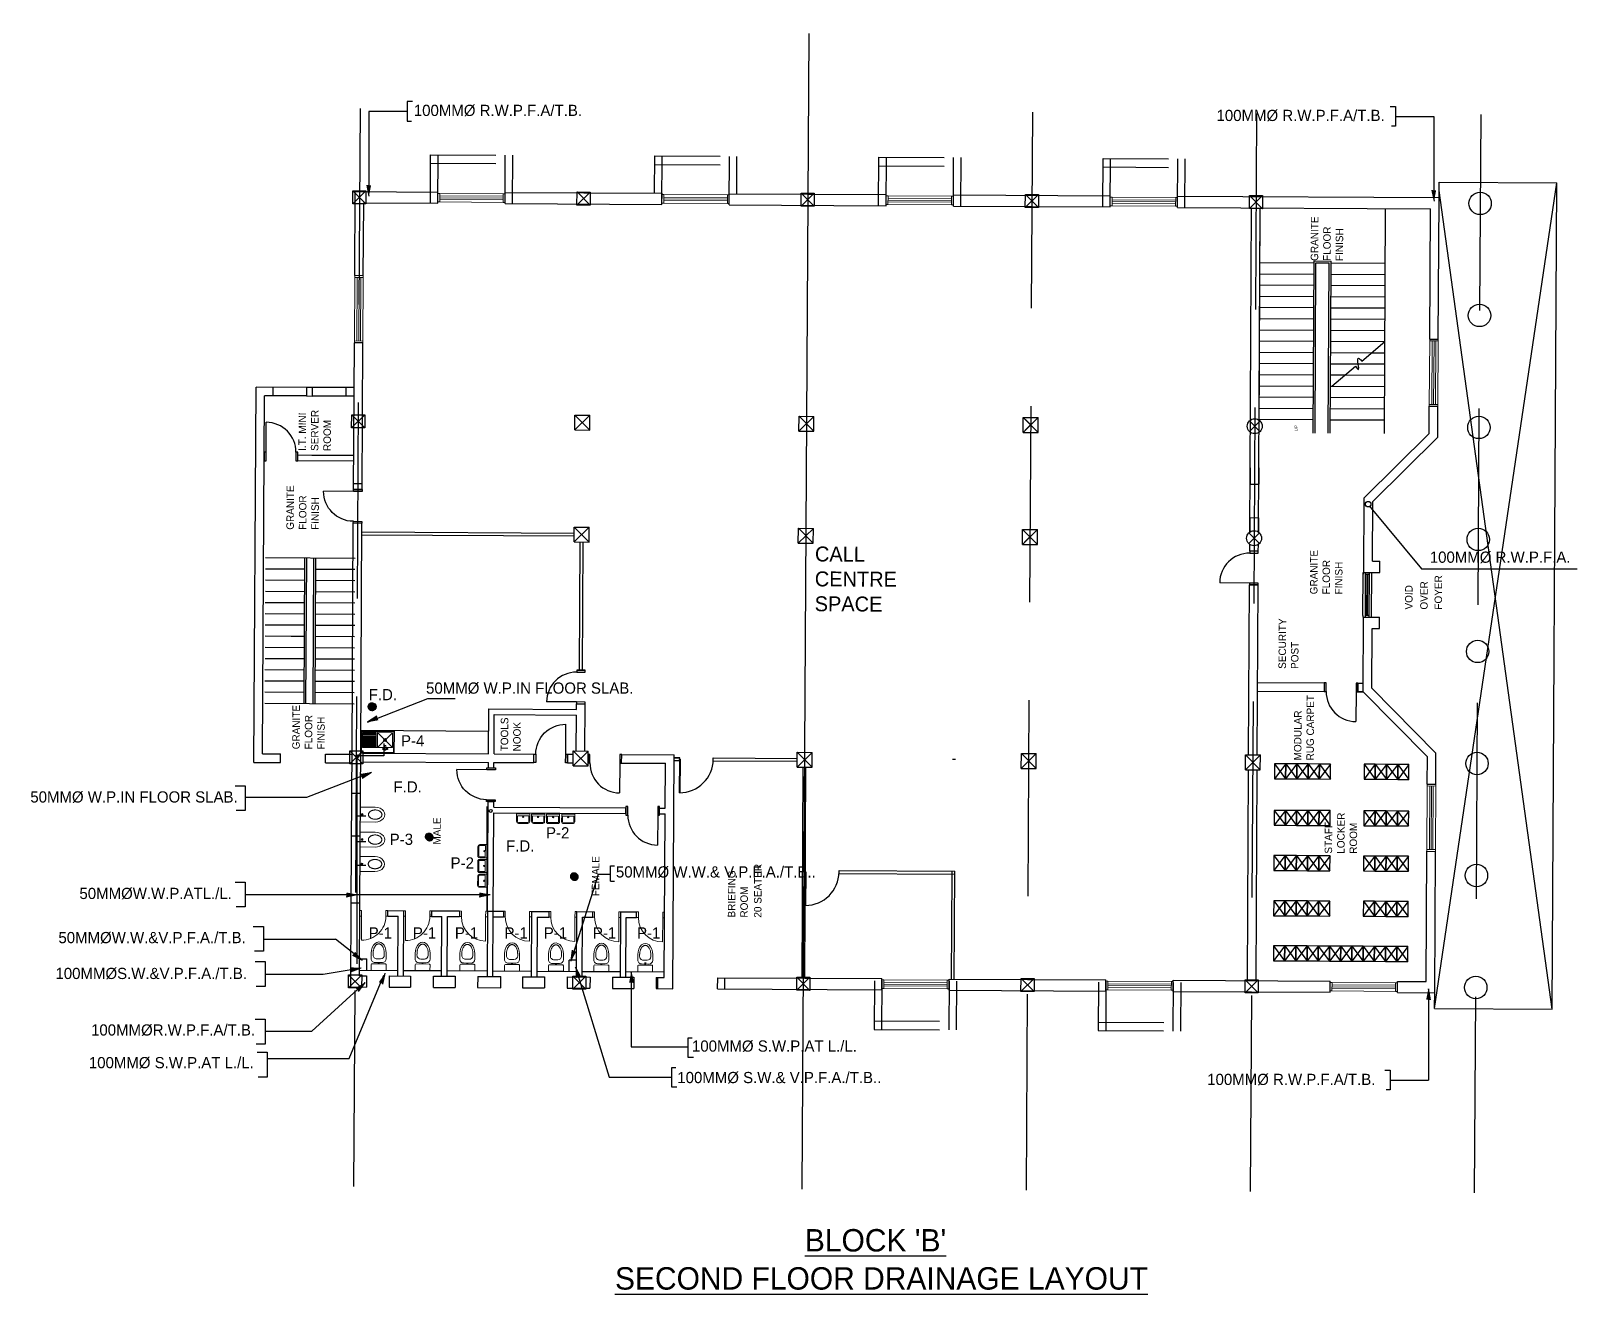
# Model space of a CAD drawing. Header units: millimetres. Extents: x -162225 to 333452, y -329082 to -56676.
# Drawn here: x 288557 to 329945, y -198525 to -164694 of the extents above; entities that cross this region are included whole.
import ezdxf

# ---------------------------------------------------------------- set-up
doc = ezdxf.new("R2010")
doc.units = ezdxf.units.MM
doc.header["$LTSCALE"] = 7
doc.header["$MEASUREMENT"] = 0
doc.linetypes.add('DASHED2', pattern=[0.375, 0.25, -0.125])
doc.layers.get('0').update_dxf_attribs({"lineweight": 5})
doc.layers.add('DOORS', color=8, linetype='Continuous')
for name, color, linetype, lineweight in [('Fixtures', 7, 'Continuous', 5), ('gridlines', 8, 'DASHED2', 5), ('Handrails', 8, 'Continuous', 5), ('LAYER1', 8, 'Continuous', 5), ('Layer2', 8, 'Continuous', 25), ('Layer4', 8, 'Continuous', 5), ('Layer5', 8, 'Continuous', 25), ("Supervisor's seat", 8, 'Continuous', 25), ('text', 8, 'Continuous', 5), ('TEXT3', 8, 'Continuous', 5), ('WALLS', 8, 'Continuous', 35), ('WIN-DOOR', 8, 'Continuous', 13), ('win_doors', 8, 'Continuous', 13), ('WINDOWS_DOORS', 8, 'Continuous', 5)]:
    doc.layers.add(name, color=color, linetype=linetype, lineweight=lineweight)
doc.styles.add('LUCY', font='LSANSI.TTF')
doc.styles.add('STYLUS', font='stylu.ttf')

msp = doc.modelspace()

# ---------------------------------------------------------------- texts
at = {"layer": 'DOORS', "color": 1, "lineweight": 25, "char_height": 300, "width": 15498, "attachment_point": 1, "style": 'LUCY'}
for s, insert in [('100MM%%c R.W.P.F.A/T.B.', (298807, -166673)), ('100MM%%c R.W.P.F.A/T.B.', (320294, -166808)), ('F.D.', (297599, -182320)), ('50MM%%c W.P.IN FLOOR SLAB.', (299135, -182145)), ('P-4', (298464, -183557)), ('F.D.', (298263, -184791)), ('50MM%%c W.P.IN FLOOR SLAB.', (288541, -185060)), ('P-3', (298161, -186194)), ('P-2', (302346, -186021)), ('F.D.', (301276, -186372)), ('P-2', (299791, -186828)), ('50MM%%c W.W.& V.P.F.A./T.B..', (304216, -187068)), ('50MM%%cW.W.P.ATL./L.', (289856, -187644)), ('P-1', (297599, -188702)), ('P-1', (298781, -188702)), ('P-1', (299906, -188702)), ('P-1', (301233, -188702)), ('P-1', (302286, -188702)), ('P-1', (303599, -188702)), ('P-1', (304782, -188702)), ('50MM%%cW.W.&V.P.F.A./T.B.', (289293, -188827)), ('100MM%%cS.W.&V.P.F.A./T.B.', (289214, -189787)), ('100MM%%cR.W.P.F.A/T.B.', (290167, -191301)), ('100MM%%c S.W.P.AT L./L.', (306253, -191732)), ('100MM%%c S.W.P.AT L./L.', (290108, -192176)), ('100MM%%c S.W.& V.P.F.A./T.B..', (305860, -192575)), ('100MM%%c R.W.P.F.A/T.B.', (320045, -192625))]:
    msp.add_mtext(s, dxfattribs=dict(at, insert=insert))
at = {"layer": 'text', "lineweight": 25, "attachment_point": 7, "style": 'STYLUS'}
for s, insert, char_height, width, rotation in [('GRANITE FLOOR FINISH', (323684, -170858), 200, 1801, 89.6864), ('I.T. MINI SERVER ROOM', (296587, -175946), 200, 1998, 89.6864), ('GRANITE FLOOR FINISH', (296264, -178058), 200, 1801, 89.6864), ('CALL CENTRE SPACE', (309536, -180242), 400, 3602, 359.6864), ('GRANITE FLOOR FINISH', (323665, -179788), 200, 1801, 89.6864), ('SECURITY POST', (322488, -181783), 200, 1801, 89.6864), ('MODULAR RUG CARPET', (322901, -184234), 200, 1801, 89.6864), ('GRANITE FLOOR FINISH', (296422, -183939), 200, 1801, 89.6864), ('TOOLS NOOK', (301667, -183991), 200, 981.85, 89.6864), ('MALE', (299523, -186487), 200, 1801, 89.6864), ('STAFF LOCKER ROOM', (324057, -186733), 200, 1801, 89.6864), ('FEMALE', (303770, -187867), 200, 1801, 89.6864), ('20 SEATER', (308114, -188444), 200, 1801, 89.6864), ('BRIEFING ROOM', (307748, -188442), 200, 1801, 89.6864)]:
    msp.add_mtext(s, dxfattribs=dict(at, insert=insert, char_height=char_height, width=width, rotation=rotation))
at = {"layer": 'text', "lineweight": 25, "rotation": 89.6864}
for s, insert, char_height, width, attachment_point in [('{\\fStylus BT|b0|i0|c0|p34;UP}', (322384, -175410), 80, 68, 1), ('{\\fStylus BT|b0|i0|c0|p34;VOID}', (325543, -180191), 200, 1523, 7), ('{\\fStylus BT|b0|i0|c0|p34;OVER }', (325949, -180193), 200, 1523, 7), ('{\\fStylus BT|b0|i0|c0|p34;FOYER }', (326332, -180195), 200, 1522.63, 7)]:
    msp.add_mtext(s, dxfattribs=dict(at, insert=insert, char_height=char_height, width=width, attachment_point=attachment_point))
at = {"layer": 'TEXT3', "color": 1, "lineweight": 25, "style": 'LUCY'}
for s, p in [("%%UBLOCK 'B'", (309274, -197384)), ('%%uSECOND FLOOR DRAINAGE LAYOUT', (304191, -198405))]:
    msp.add_text(s, height=600, dxfattribs=at).set_placement(p)
at = {"layer": 'TEXT3', "color": 1, "lineweight": 25, "insert": (326003, -178639), "char_height": 300, "width": 15498, "attachment_point": 1, "style": 'LUCY'}
msp.add_mtext('100MM%%c R.W.P.F.A.', dxfattribs=at)

# ---------------------------------------------------------------- blocks, each defined once
blk = doc.blocks.new('W1800')
at = {"layer": 'WIN-DOOR'}
for points in [[(0, 0), (230, 0), (230, -50), (0, -50)], [(0, -1800), (230, -1800), (230, -1750), (0, -1750)]]:
    blk.add_lwpolyline(points, close=True, dxfattribs=at)
at = {"layer": 'WINDOWS_DOORS'}
for p, q in [((0, -1800), (0, 0)), ((0, 0), (230, 0)), ((230, 0), (230, -1800)), ((69, -1750), (69, -50)), ((114, -50), (114, -1750)), ((161, -1750), (161, -50)), ((230, -1800), (0, -1800))]:
    blk.add_line(p, q, dxfattribs=at)
blk = doc.blocks.new('w1200')
for p, q in [((50, 230), (0, 230)), ((0, 165), (1200, 165)), ((0, 65), (1200, 65)), ((0, 0), (50, 0)), ((50, 230), (1200, 230)), ((50, 65), (50, 165)), ((50, 125), (1150, 125)), ((50, 105), (1150, 105)), ((50, 0), (1200, 0)), ((1200, 230), (1150, 230)), ((1150, 165), (1150, 65)), ((1150, 0), (1200, 0))]:
    blk.add_line(p, q)
blk = doc.blocks.new('wc')
for p, q in [((0, 458), (0, 308)), ((50, 458), (50, 408)), ((350, 408), (350, 458)), ((400, 308), (400, 458)), ((0, 150), (0, 0)), ((0, 0), (400, 0)), ((25, 175), (375, 175)), ((100, 208), (300, 208)), ((150, 308), (250, 308)), ((190, 208), (190, 175)), ((210, 208), (210, 175)), ((400, 0), (400, 150))]:
    blk.add_line(p, q)
for centre, radius, start, end in [((100, 308), 100, 180, 270), ((25, 150), 25, 90, 180), ((150, 408), 100, 180, 270), ((250, 408), 100, 270, 0), ((300, 308), 100, 270, 0), ((300, 308), 100, 270, 0), ((375, 150), 25, 360, 90)]:
    blk.add_arc(centre, radius, start, end)
blk.add_ellipse((200, 458), major_axis=(0, 300), ratio=0.666667, start_param=4.712389, end_param=7.853982)
blk.add_open_spline([(350, 458), (350, 466), (350, 474), (348, 496), (347, 510), (342, 537), (339, 551), (332, 576), (327, 588), (318, 611), (312, 622), (301, 641), (294, 650), (283, 665), (277, 670), (266, 681), (261, 685), (250, 693), (244, 696), (233, 701), (228, 703), (217, 706), (212, 707), (201, 708), (196, 708), (185, 706), (180, 705), (169, 702), (163, 700), (152, 694), (147, 691), (136, 682), (130, 678), (119, 667), (114, 661), (104, 647), (99, 640), (89, 624), (85, 616), (77, 598), (73, 589), (66, 569), (63, 559), (58, 538), (56, 527), (53, 506), (52, 494), (50, 475), (50, 466), (50, 458)], degree=3, knots=[4.712389, 4.712389, 4.712389, 4.712389, 4.805294, 4.805294, 4.96378, 4.96378, 5.122267, 5.122267, 5.280753, 5.280753, 5.439239, 5.439239, 5.597725, 5.597725, 5.724795, 5.724795, 5.851866, 5.851866, 5.978936, 5.978936, 6.106006, 6.106006, 6.233076, 6.233076, 6.360146, 6.360146, 6.487216, 6.487216, 6.614287, 6.614287, 6.741357, 6.741357, 6.868427, 6.868427, 6.995497, 6.995497, 7.122567, 7.122567, 7.249638, 7.249638, 7.376708, 7.376708, 7.503778, 7.503778, 7.630848, 7.630848, 7.757918, 7.757918, 7.853982, 7.853982, 7.853982, 7.853982])
blk = doc.blocks.new('d750l-150')
at = {"layer": 'WINDOWS_DOORS'}
blk.add_line((50, 150), (50, 800), dxfattribs=at)
for points in [[(50, 0), (0, 0), (0, 150), (50, 150)], [(750, 0), (700, 0), (700, 150), (750, 150)]]:
    blk.add_lwpolyline(points, close=True, dxfattribs=at)
blk.add_arc((50, 150), 650, 0, 90, dxfattribs=at)
blk = doc.blocks.new('bidet')
for p, q in [((0, 400), (0, 0)), ((0, 0), (400, 0)), ((0, 0), (200, 0)), ((0, 0), (200, 0)), ((400, 0), (400, 400))]:
    blk.add_line(p, q)
for radius in [23.9, 18.9, 13.9]:
    blk.add_circle((200, 50), radius)
blk.add_ellipse((200, 400), major_axis=(0, 256), ratio=0.780874, start_param=4.712389, end_param=7.853982)
for points in [[(325, 400), (325, 406), (325, 413), (323, 429), (322, 439), (318, 459), (316, 469), (309, 487), (306, 496), (298, 512), (293, 520), (284, 534), (279, 540), (268, 551), (263, 556), (252, 564), (246, 568), (235, 574), (229, 576), (218, 579), (213, 580), (202, 581), (197, 581), (186, 580), (180, 579), (169, 576), (164, 573), (153, 567), (147, 564), (136, 555), (131, 550), (120, 538), (115, 532), (106, 518), (101, 510), (93, 494), (90, 485), (84, 466), (81, 457), (78, 437), (76, 427), (75, 411), (75, 406), (75, 400)], [(325, 400), (325, 394), (325, 387), (323, 371), (322, 361), (318, 341), (316, 331), (309, 313), (306, 304), (298, 288), (293, 280), (284, 266), (279, 260), (268, 249), (263, 244), (252, 236), (246, 232), (235, 226), (229, 224), (218, 221), (213, 220), (202, 219), (197, 219), (186, 220), (180, 221), (169, 224), (164, 227), (153, 233), (147, 236), (136, 245), (131, 250), (120, 262), (115, 268), (106, 282), (101, 290), (93, 306), (90, 315), (84, 334), (81, 343), (78, 363), (76, 373), (75, 389), (75, 394), (75, 400)]]:
    blk.add_open_spline(points, degree=3, knots=[4.712389, 4.712389, 4.712389, 4.712389, 4.809848, 4.809848, 4.965569, 4.965569, 5.121291, 5.121291, 5.277012, 5.277012, 5.432733, 5.432733, 5.588455, 5.588455, 5.744176, 5.744176, 5.899897, 5.899897, 6.055619, 6.055619, 6.21134, 6.21134, 6.367061, 6.367061, 6.522783, 6.522783, 6.678504, 6.678504, 6.834226, 6.834226, 6.989947, 6.989947, 7.145668, 7.145668, 7.30139, 7.30139, 7.457111, 7.457111, 7.612832, 7.612832, 7.768554, 7.768554, 7.853982, 7.853982, 7.853982, 7.853982])
blk = doc.blocks.new('d900l')
at = {"linetype": 'ByBlock'}
blk.add_line((50, 230), (50, 1030), dxfattribs=at)
for points in [[(0, 0), (50, 0), (50, 230), (0, 230)], [(850, 0), (900, 0), (900, 230), (850, 230)]]:
    blk.add_lwpolyline(points, close=True, dxfattribs=at)
blk.add_arc((50, 230), 800, 0, 90, dxfattribs=at)
blk = doc.blocks.new('900 DOOR 2')
at = {"layer": 'Layer5'}
for p, q in [((900, 20), (0, 20)), ((900, 0), (0, 0))]:
    blk.add_line(p, q, dxfattribs=at)
blk.add_arc((0, 0), 900, 0, 90, dxfattribs=at)
blk = doc.blocks.new('sink900')
for p, q in [((0, 600), (0, 0)), ((900, 600), (0, 600)), ((0, 600), (50, 600)), ((0, 600), (100, 600)), ((20, 580), (20, 20)), ((880, 580), (20, 580)), ((450, 450), (50, 50)), ((50, 450), (450, 50)), ((50, 450), (50, 50)), ((450, 450), (50, 450)), ((168, 489), (325, 489)), ((230, 518), (230, 390)), ((230, 518), (260, 518)), ((260, 518), (260, 390)), ((450, 50), (450, 450)), ((450, 50), (450, 450)), ((450, 450), (850, 450)), ((490, 50), (490, 450)), ((490, 425), (850, 425)), ((850, 450), (850, 50)), ((880, 20), (880, 580)), ((900, 0), (900, 600)), ((0, 0), (900, 0)), ((20, 20), (880, 20)), ((50, 50), (450, 50)), ((260, 390), (230, 390)), ((490, 400), (850, 400)), ((490, 375), (850, 375)), ((490, 350), (850, 350)), ((490, 325), (850, 325)), ((490, 300), (850, 300)), ((490, 275), (850, 275)), ((850, 250), (490, 250)), ((850, 225), (490, 225)), ((850, 225), (490, 225)), ((850, 200), (490, 200)), ((850, 175), (490, 175)), ((850, 150), (490, 150)), ((850, 125), (490, 125)), ((850, 100), (490, 100)), ((850, 75), (490, 75)), ((850, 50), (490, 50))]:
    blk.add_line(p, q)
for centre, radius in [((197, 485), 20), ((288, 485), 20), ((250, 250), 40), ((250, 250), 30)]:
    blk.add_circle(centre, radius)
blk = doc.blocks.new('BASIN350')
for p, q in [((0, 200), (0, 0)), ((0, 0), (350, 0)), ((25, 200), (25, 50)), ((25, 50), (325, 50)), ((300, 250), (50, 250)), ((300, 225), (50, 225)), ((325, 50), (325, 200)), ((350, 0), (350, 200))]:
    blk.add_line(p, q)
for radius in [17.4, 12.4]:
    blk.add_circle((175, 75), radius)
for centre, radius, start, end in [((50, 200), 50, 90, 180), ((50, 200), 25, 90, 180), ((300, 200), 50, 0, 90), ((300, 200), 25, 360, 90)]:
    blk.add_arc(centre, radius, start, end)

# ---------------------------------------------------------------- hatches: boundary and pattern name
at = {"layer": 'Fixtures', "lineweight": 25}
h = msp.add_hatch(dxfattribs=at)
h.set_pattern_fill('ANSI31', color=256, scale=36, style=0)
h.set_pattern_definition([(45, (266402.9575, -105290.878), (-3.18198052, 3.18198052), [])])
h.paths.add_polyline_path([(297795, -182795, 1), (297583, -182795, 1)])
h = msp.add_hatch(dxfattribs=at)
h.set_pattern_fill('ANSI31', color=256, scale=36, style=0)
h.set_pattern_definition([(45, (267933.5187, -108779.3896), (-3.18198052, 3.18198052), [])])
h.paths.add_polyline_path([(299326, -186284, 1), (299113, -186284, 1)])
h = msp.add_hatch(dxfattribs=at)
h.set_pattern_fill('ANSI31', color=256, scale=36, style=0)
h.set_pattern_definition([(45, (271817.99, -109840.84), (-3.18198052, 3.18198052), [])])
h.paths.add_polyline_path([(303210, -187345, 1), (302998, -187345, 1)])

# ---------------------------------------------------------------- linework, layer by layer
for p, q in [((300807, -183454), (297387, -183435)), ((302599, -189687), (302599, -189720)), ((302619, -189687), (302619, -189720)), ((304989, -189643), (304989, -189675)), ((305009, -189643), (305009, -189675))]:
    msp.add_line(p, q, dxfattribs=at)
for centre, radius in [((297689, -182795), 106), ((297704, -182825), 46.8)]:
    msp.add_circle(centre, radius, dxfattribs=at)
at = {"layer": 'gridlines', "lineweight": 25, "ltscale": 3000}
for p, q in [((297205, -195647), (297388, -164694)), ((315205, -195745), (315387, -164793)), ((321204, -195778), (321387, -164826)), ((327204, -195811), (327387, -164859))]:
    msp.add_line(p, q, dxfattribs=at)
at = {"layer": 'gridlines', "color": 206, "linetype": 'Continuous', "lineweight": 30, "ltscale": 3000}
for p, q in [((305773, -184156), (305923, -184157)), ((305773, -184159), (305923, -184160)), ((305922, -184235), (305923, -184160)), ((305772, -184234), (305922, -184235)), ((313230, -184200), (313305, -184200)), ((310188, -187258), (310189, -187183))]:
    msp.add_line(p, q, dxfattribs=at)
at = {"layer": 'Handrails', "lineweight": 25}
for p, q in [((322881, -175464), (322906, -170855)), ((322906, -170855), (323361, -170857)), ((322931, -175465), (322956, -170905)), ((322956, -170905), (323311, -170907)), ((323286, -175467), (323311, -170907)), ((323351, -172707), (323361, -170857)), ((323336, -175467), (323351, -172707)), ((324181, -173536), (324799, -173015)), ((323383, -174207), (324016, -173674)), ((295867, -182714), (295888, -178814)), ((295917, -182714), (295938, -178815)), ((296112, -182716), (296133, -178816)), ((296162, -182716), (296183, -178816))]:
    msp.add_line(p, q, dxfattribs=at)
msp.add_spline([(324016, -173674), (324090, -173763), (324092, -173460), (324181, -173536)], degree=3, dxfattribs=at)
at = {"layer": 'LAYER1', "lineweight": 25}
for p, q in [((326131, -190873), (329402, -168760)), ((326250, -169193), (326253, -168743)), ((326253, -168743), (329402, -168760)), ((329281, -190890), (329402, -168760)), ((297526, -168976), (297174, -169324)), ((297176, -168974), (297524, -169326)), ((303526, -169009), (303174, -169357)), ((303176, -169007), (303524, -169359)), ((309526, -169042), (309174, -169390)), ((309176, -169040), (309524, -169391)), ((315526, -169074), (315174, -169422)), ((315176, -169072), (315524, -169424)), ((321525, -169107), (321174, -169455)), ((321175, -169105), (321524, -169457)), ((329281, -190890), (326251, -168968)), ((321456, -170897), (322906, -170905)), ((323361, -170907), (324811, -170915)), ((321454, -171197), (322904, -171205)), ((323359, -171207), (324809, -171215)), ((321452, -171497), (322902, -171505)), ((323357, -171507), (324807, -171515)), ((321449, -172097), (322899, -172105)), ((321451, -171797), (322901, -171805)), ((323354, -172107), (324804, -172115)), ((323356, -171807), (324806, -171815)), ((321447, -172397), (322897, -172405)), ((323352, -172407), (324802, -172415)), ((321444, -172997), (322894, -173005)), ((321446, -172697), (322896, -172705)), ((323351, -172707), (324801, -172715)), ((321443, -173297), (322893, -173305)), ((323347, -173307), (324445, -173313)), ((323349, -173007), (324799, -173015)), ((324445, -173313), (324797, -173315)), ((321441, -173597), (322891, -173605)), ((323346, -173607), (324087, -173611)), ((324087, -173611), (324796, -173615)), ((321438, -174197), (322888, -174205)), ((321439, -173897), (322889, -173905)), ((323343, -174207), (324793, -174215)), ((323344, -173907), (323737, -173909)), ((323737, -173909), (324794, -173915)), ((321436, -174497), (322886, -174505)), ((323341, -174507), (324791, -174515)), ((297493, -174976), (297141, -175324)), ((297143, -174974), (297491, -175326)), ((303116, -175382), (303518, -174984)), ((303118, -174982), (303516, -175384)), ((309116, -175414), (309518, -175017)), ((309118, -175014), (309516, -175417)), ((315116, -175447), (315518, -175049)), ((315118, -175047), (315516, -175449)), ((321434, -174797), (322884, -174805)), ((323339, -174807), (324789, -174815)), ((315459, -175108), (315175, -175389)), ((315176, -175106), (315457, -175390)), ((321459, -175140), (321174, -175422)), ((321176, -175139), (321457, -175423)), ((321433, -175097), (322883, -175105)), ((323338, -175107), (324788, -175115)), ((303099, -178381), (303502, -177984)), ((303102, -177981), (303499, -178384)), ((309099, -178414), (309502, -178017)), ((309102, -178014), (309499, -178416)), ((315099, -178447), (315501, -178049)), ((315101, -178047), (315499, -178449)), ((315443, -178108), (315158, -178389)), ((315160, -178106), (315441, -178390)), ((321442, -178140), (321158, -178422)), ((321160, -178139), (321441, -178423)), ((295886, -179114), (294836, -179109)), ((297233, -178822), (294838, -178809)), ((297231, -179122), (296181, -179116)), ((295885, -179414), (294835, -179409)), ((297230, -179422), (296180, -179416)), ((295881, -180014), (294831, -180009)), ((295883, -179714), (294833, -179709)), ((297226, -180022), (296176, -180016)), ((297228, -179722), (296178, -179716)), ((295880, -180314), (294830, -180308)), ((297225, -180322), (296175, -180316)), ((295173, -180610), (294828, -180608)), ((295878, -180614), (295173, -180610)), ((297223, -180622), (296173, -180616)), ((295875, -181214), (294825, -181208)), ((295524, -180912), (294826, -180908)), ((295876, -180914), (295524, -180912)), ((297220, -181222), (296170, -181216)), ((297221, -180922), (296171, -180916)), ((295873, -181514), (294823, -181508)), ((297218, -181522), (296168, -181516)), ((295870, -182114), (294820, -182108)), ((295872, -181814), (294822, -181808)), ((297217, -181822), (296167, -181816)), ((295868, -182414), (294818, -182408)), ((297213, -182422), (296163, -182416)), ((297215, -182122), (296165, -182116)), ((297212, -182722), (294817, -182708)), ((297444, -183976), (297092, -184324)), ((297094, -183974), (297442, -184326)), ((303069, -184379), (303472, -183981)), ((303072, -183979), (303469, -184381)), ((309066, -184414), (309469, -184016)), ((309069, -184014), (309466, -184416)), ((315066, -184447), (315469, -184049)), ((315069, -184047), (315466, -184449)), ((321066, -184480), (321468, -184082)), ((321068, -184080), (321466, -184482)), ((322146, -184324), (321843, -184722)), ((321846, -184322), (322143, -184724)), ((322446, -184325), (322143, -184724)), ((322146, -184324), (322443, -184725)), ((322746, -184327), (322443, -184725)), ((322446, -184325), (322743, -184727)), ((323046, -184329), (322743, -184727)), ((322746, -184327), (323043, -184729)), ((323345, -184330), (323043, -184729)), ((323046, -184329), (323343, -184730)), ((324545, -184337), (324243, -184735)), ((324245, -184335), (324543, -184737)), ((324845, -184338), (324543, -184737)), ((324545, -184337), (324843, -184738)), ((325145, -184340), (324843, -184738)), ((324845, -184338), (325143, -184740)), ((325445, -184342), (325143, -184740)), ((325145, -184340), (325443, -184742)), ((322139, -185570), (321837, -185969)), ((321839, -185569), (322137, -185970)), ((322439, -185572), (322137, -185970)), ((322139, -185570), (322436, -185972)), ((322739, -185574), (322436, -185972)), ((322439, -185572), (322736, -185974)), ((323039, -185575), (322736, -185974)), ((322739, -185574), (323036, -185975)), ((323339, -185577), (323036, -185975)), ((323039, -185575), (323336, -185977)), ((324539, -185584), (324236, -185982)), ((324239, -185582), (324536, -185984)), ((324839, -185585), (324536, -185984)), ((324539, -185584), (324836, -185985)), ((325139, -185587), (324836, -185985)), ((324839, -185585), (325136, -185987)), ((325439, -185588), (325136, -185987)), ((325139, -185587), (325436, -185988)), ((322132, -186782), (321830, -187180)), ((321832, -186780), (322130, -187182)), ((322432, -186783), (322130, -187182)), ((322132, -186782), (322430, -187183)), ((322732, -186785), (322430, -187183)), ((322432, -186783), (322730, -187185)), ((323032, -186787), (322730, -187185)), ((322732, -186785), (323030, -187187)), ((323332, -186788), (323030, -187187)), ((323032, -186787), (323330, -187188)), ((324532, -186795), (324230, -187193)), ((324232, -186793), (324530, -187195)), ((324832, -186796), (324530, -187195)), ((324532, -186795), (324830, -187196)), ((325132, -186798), (324830, -187196)), ((324832, -186796), (325130, -187198)), ((325432, -186800), (325130, -187198)), ((325132, -186798), (325430, -187200)), ((322125, -187993), (321823, -188391)), ((321825, -187991), (322123, -188393)), ((322425, -187994), (322123, -188393)), ((322125, -187993), (322423, -188394)), ((322725, -187996), (322423, -188394)), ((322425, -187994), (322723, -188396)), ((323025, -187998), (322723, -188396)), ((322725, -187996), (323023, -188398)), ((323325, -187999), (323023, -188398)), ((323025, -187998), (323323, -188399)), ((324525, -188006), (324223, -188404)), ((324225, -188004), (324523, -188406)), ((324825, -188008), (324523, -188406)), ((324525, -188006), (324823, -188408)), ((325125, -188009), (324823, -188408)), ((324825, -188008), (325123, -188409)), ((325425, -188011), (325123, -188409)), ((325125, -188009), (325423, -188411)), ((322119, -189199), (321817, -189597)), ((321819, -189197), (322117, -189599)), ((322419, -189201), (322117, -189599)), ((322119, -189199), (322417, -189601)), ((322719, -189202), (322417, -189601)), ((322419, -189201), (322717, -189602)), ((323019, -189204), (322717, -189602)), ((322719, -189202), (323017, -189604)), ((323319, -189205), (323017, -189604)), ((323019, -189204), (323317, -189605)), ((323619, -189207), (323317, -189605)), ((323319, -189205), (323617, -189607)), ((323919, -189209), (323617, -189607)), ((323619, -189207), (323917, -189609)), ((324219, -189210), (323917, -189609)), ((323919, -189209), (324217, -189610)), ((324519, -189212), (324217, -189610)), ((324219, -189210), (324517, -189612)), ((324819, -189214), (324517, -189612)), ((324519, -189212), (324817, -189614)), ((325119, -189215), (324817, -189614)), ((324819, -189214), (325117, -189615)), ((325419, -189217), (325117, -189615)), ((325119, -189215), (325417, -189617)), ((297061, -189974), (297409, -190325)), ((297411, -189976), (297059, -190324)), ((303411, -190008), (303059, -190356)), ((303061, -190006), (303409, -190358)), ((309411, -190041), (309059, -190389)), ((309061, -190039), (309409, -190391)), ((315411, -190074), (315059, -190422)), ((315061, -190072), (315409, -190424)), ((321411, -190107), (321059, -190455)), ((321061, -190105), (321409, -190457)), ((326131, -190873), (326134, -190423)), ((326131, -190873), (329281, -190890))]:
    msp.add_line(p, q, dxfattribs=at)
at = {"layer": 'Layer2', "lineweight": 25}
for p, q in [((303116, -175382), (303118, -174982)), ((303118, -174982), (303518, -174984)), ((303516, -175384), (303518, -174984)), ((309116, -175414), (309118, -175014)), ((309118, -175014), (309518, -175017)), ((309516, -175417), (309518, -175017)), ((315116, -175447), (315118, -175047)), ((315118, -175047), (315518, -175049)), ((315516, -175449), (315518, -175049)), ((303116, -175382), (303516, -175384)), ((309116, -175414), (309516, -175417)), ((315116, -175447), (315516, -175449)), ((303099, -178381), (303102, -177981)), ((303099, -178381), (303499, -178384)), ((303102, -177981), (303502, -177984)), ((303499, -178384), (303502, -177984)), ((309099, -178414), (309102, -178014)), ((309102, -178014), (309502, -178017)), ((309499, -178416), (309502, -178017)), ((315099, -178447), (315101, -178047)), ((315101, -178047), (315501, -178049)), ((315499, -178449), (315501, -178049)), ((309099, -178414), (309499, -178416)), ((315099, -178447), (315499, -178449)), ((303069, -184379), (303072, -183979)), ((303072, -183979), (303472, -183981)), ((303469, -184381), (303472, -183981)), ((309066, -184414), (309069, -184014)), ((309069, -184014), (309469, -184016)), ((309466, -184416), (309469, -184016)), ((315066, -184447), (315069, -184047)), ((315069, -184047), (315469, -184049)), ((315466, -184449), (315469, -184049)), ((321066, -184480), (321068, -184080)), ((321068, -184080), (321468, -184082)), ((321466, -184482), (321468, -184082)), ((303069, -184379), (303469, -184381)), ((309066, -184414), (309466, -184416)), ((315066, -184447), (315466, -184449)), ((321066, -184480), (321466, -184482))]:
    msp.add_line(p, q, dxfattribs=at)
for points in [[(297526, -168976), (297524, -169326), (297174, -169324), (297176, -168974)], [(303526, -169009), (303524, -169359), (303174, -169357), (303176, -169007)], [(309526, -169042), (309524, -169391), (309174, -169390), (309176, -169040)], [(315526, -169074), (315524, -169424), (315174, -169422), (315176, -169072)], [(321525, -169107), (321524, -169457), (321174, -169455), (321175, -169105)], [(297493, -174976), (297491, -175326), (297141, -175324), (297143, -174974)], [(297444, -183976), (297442, -184326), (297092, -184324), (297094, -183974)], [(297411, -189976), (297409, -190325), (297059, -190324), (297061, -189974)], [(303411, -190008), (303409, -190358), (303059, -190356), (303061, -190006)], [(309411, -190041), (309409, -190391), (309059, -190389), (309061, -190039)], [(315411, -190074), (315409, -190424), (315059, -190422), (315061, -190072)], [(321411, -190107), (321409, -190457), (321059, -190455), (321061, -190105)]]:
    msp.add_lwpolyline(points, close=True, dxfattribs=at)
for centre in [(321317, -175281), (321300, -178281)]:
    msp.add_circle(centre, 200, dxfattribs=at)
at = {"layer": 'Layer4', "linetype": 'DASHED2', "lineweight": 25, "ltscale": 1000}
for p, q in [((299249, -169310), (299256, -168010)), ((299256, -168010), (301456, -168022)), ((299449, -169311), (299456, -168011)), ((301249, -169321), (301256, -168021)), ((301449, -169322), (301456, -168022)), ((299255, -168240), (301455, -168252)), ((305251, -169043), (305256, -168043)), ((305255, -168273), (307455, -168285)), ((305256, -168043), (307456, -168055)), ((305449, -169344), (305456, -168044)), ((307249, -169354), (307256, -168054)), ((307451, -169055), (307456, -168055)), ((311249, -169376), (311256, -168076)), ((311255, -168306), (313455, -168318)), ((311256, -168076), (313456, -168088)), ((311449, -169377), (311456, -168077)), ((313249, -169387), (313256, -168087)), ((313449, -169388), (313456, -168088)), ((317249, -169409), (317256, -168109)), ((317255, -168339), (319455, -168351)), ((317256, -168109), (319456, -168121)), ((317449, -169410), (317456, -168110)), ((319249, -169420), (319256, -168120)), ((319449, -169421), (319456, -168121)), ((311135, -190136), (311128, -191436)), ((311335, -190137), (311328, -191437)), ((317135, -190168), (317128, -191468)), ((317335, -190170), (317328, -191470)), ((319135, -190179), (319128, -191479)), ((319335, -190181), (319328, -191480)), ((311129, -191206), (313329, -191218)), ((311128, -191436), (313328, -191448)), ((317128, -191468), (319328, -191480)), ((317129, -191238), (319329, -191250))]:
    msp.add_line(p, q, dxfattribs=at)
at = {"layer": 'Layer4', "lineweight": 25}
for points in [[(322146, -184324), (321846, -184322), (321843, -184722), (322143, -184724)], [(322446, -184325), (322146, -184324), (322143, -184724), (322443, -184725)], [(322746, -184327), (322446, -184325), (322443, -184725), (322743, -184727)], [(323046, -184329), (322746, -184327), (322743, -184727), (323043, -184729)], [(323345, -184330), (323046, -184329), (323043, -184729), (323343, -184730)], [(324545, -184337), (324245, -184335), (324243, -184735), (324543, -184737)], [(324845, -184338), (324545, -184337), (324543, -184737), (324843, -184738)], [(325145, -184340), (324845, -184338), (324843, -184738), (325143, -184740)], [(325445, -184342), (325145, -184340), (325143, -184740), (325443, -184742)], [(322139, -185570), (321839, -185569), (321837, -185969), (322137, -185970)], [(322439, -185572), (322139, -185570), (322137, -185970), (322436, -185972)], [(322739, -185574), (322439, -185572), (322436, -185972), (322736, -185974)], [(323039, -185575), (322739, -185574), (322736, -185974), (323036, -185975)], [(323339, -185577), (323039, -185575), (323036, -185975), (323336, -185977)], [(324539, -185584), (324239, -185582), (324236, -185982), (324536, -185984)], [(324839, -185585), (324539, -185584), (324536, -185984), (324836, -185985)], [(325139, -185587), (324839, -185585), (324836, -185985), (325136, -185987)], [(325439, -185588), (325139, -185587), (325136, -185987), (325436, -185988)], [(322132, -186782), (321832, -186780), (321830, -187180), (322130, -187182)], [(322432, -186783), (322132, -186782), (322130, -187182), (322430, -187183)], [(322732, -186785), (322432, -186783), (322430, -187183), (322730, -187185)], [(323032, -186787), (322732, -186785), (322730, -187185), (323030, -187187)], [(323332, -186788), (323032, -186787), (323030, -187187), (323330, -187188)], [(324532, -186795), (324232, -186793), (324230, -187193), (324530, -187195)], [(324832, -186796), (324532, -186795), (324530, -187195), (324830, -187196)], [(325132, -186798), (324832, -186796), (324830, -187196), (325130, -187198)], [(325432, -186800), (325132, -186798), (325130, -187198), (325430, -187200)], [(322125, -187993), (321825, -187991), (321823, -188391), (322123, -188393)], [(322425, -187994), (322125, -187993), (322123, -188393), (322423, -188394)], [(322725, -187996), (322425, -187994), (322423, -188394), (322723, -188396)], [(323025, -187998), (322725, -187996), (322723, -188396), (323023, -188398)], [(323325, -187999), (323025, -187998), (323023, -188398), (323323, -188399)], [(324525, -188006), (324225, -188004), (324223, -188404), (324523, -188406)], [(324825, -188008), (324525, -188006), (324523, -188406), (324823, -188408)], [(325125, -188009), (324825, -188008), (324823, -188408), (325123, -188409)], [(325425, -188011), (325125, -188009), (325123, -188409), (325423, -188411)], [(322119, -189199), (321819, -189197), (321817, -189597), (322117, -189599)], [(322419, -189201), (322119, -189199), (322117, -189599), (322417, -189601)], [(322719, -189202), (322419, -189201), (322417, -189601), (322717, -189602)], [(323019, -189204), (322719, -189202), (322717, -189602), (323017, -189604)], [(323319, -189205), (323019, -189204), (323017, -189604), (323317, -189605)], [(323619, -189207), (323319, -189205), (323317, -189605), (323617, -189607)], [(323919, -189209), (323619, -189207), (323617, -189607), (323917, -189609)], [(324219, -189210), (323919, -189209), (323917, -189609), (324217, -189610)], [(324519, -189212), (324219, -189210), (324217, -189610), (324517, -189612)], [(324819, -189214), (324519, -189212), (324517, -189612), (324817, -189614)], [(325119, -189215), (324819, -189214), (324817, -189614), (325117, -189615)], [(325419, -189217), (325119, -189215), (325117, -189615), (325417, -189617)]]:
    msp.add_lwpolyline(points, close=True, dxfattribs=at)
at = {"layer": 'text', "lineweight": 25}
for p, q in [((297289, -184104), (298000, -184104)), ((297289, -189684), (297289, -184104)), ((298000, -183782), (298000, -184106)), ((297289, -185715), (297521, -185715)), ((297289, -186406), (297521, -186406)), ((297289, -187041), (297521, -187041))]:
    msp.add_line(p, q, dxfattribs=at)
at = {"layer": 'TEXT3', "color": 1, "lineweight": 25}
for p, q in [((298774, -166588), (298632, -166588)), ((298632, -166588), (298632, -167112)), ((324944, -166723), (325085, -166723)), ((325085, -166723), (325085, -167247)), ((297604, -166850), (297604, -169033)), ((298632, -166850), (297604, -166850)), ((298632, -167112), (298741, -167112)), ((325085, -166985), (326114, -166985)), ((326114, -166985), (326114, -169168)), ((325085, -167247), (324976, -167247)), ((297547, -168823), (297606, -169116)), ((326058, -168958), (326116, -169251)), ((324377, -177412), (325781, -179102)), ((325781, -179102), (329945, -179102)), ((297568, -183207), (299179, -182578)), ((299179, -182578), (299913, -182578)), ((297820, -183046), (297568, -183207)), ((295943, -185214), (297672, -184544)), ((297420, -184704), (297672, -184544)), ((294020, -184912), (294289, -184912)), ((294289, -184912), (294289, -185576)), ((294289, -185214), (295943, -185214)), ((294289, -185576), (294052, -185576)), ((304068, -187470), (304068, -187052)), ((304068, -187052), (304179, -187052)), ((294020, -187490), (294289, -187490)), ((294289, -187490), (294289, -188154)), ((303029, -189570), (303748, -187279)), ((303748, -187279), (304068, -187279)), ((304068, -187470), (304179, -187470)), ((294289, -187827), (300851, -187827)), ((296999, -187885), (297292, -187827)), ((300558, -187885), (300851, -187827)), ((294289, -188154), (294052, -188154)), ((294508, -188678), (294778, -188678)), ((294778, -188678), (294778, -189342)), ((294778, -189015), (296706, -189015)), ((297428, -189583), (296706, -189015)), ((294778, -189342), (294541, -189342)), ((297162, -189448), (297428, -189583)), ((303044, -189315), (303012, -189612)), ((294557, -189620), (294826, -189620)), ((294826, -189620), (294826, -190284)), ((294826, -189957), (296377, -189957)), ((296377, -189957), (297393, -189785)), ((297114, -189891), (297393, -189785)), ((297977, -190222), (298036, -189929)), ((303131, -189769), (304037, -192718)), ((303273, -190033), (303131, -189769)), ((304627, -189896), (304627, -191902)), ((304685, -190189), (304627, -189896)), ((294826, -190284), (294589, -190284)), ((296080, -191479), (297500, -190176)), ((297076, -192215), (298002, -189987)), ((297324, -190417), (297500, -190176)), ((325964, -190353), (325964, -192792)), ((326022, -190646), (325964, -190353)), ((294557, -191165), (294826, -191165)), ((294826, -191165), (294826, -191829)), ((294826, -191479), (296080, -191479)), ((294826, -191829), (294589, -191829)), ((304627, -191902), (306150, -191902)), ((306150, -192188), (306150, -191664)), ((306150, -191664), (306259, -191664)), ((294609, -192046), (294878, -192046)), ((294878, -192046), (294878, -192711)), ((294878, -192215), (297076, -192215)), ((305709, -192980), (305709, -192456)), ((305709, -192456), (305818, -192456)), ((306291, -192188), (306150, -192188)), ((294878, -192711), (294641, -192711)), ((304037, -192718), (305709, -192718)), ((324801, -192530), (324942, -192530)), ((324942, -192530), (324942, -193054)), ((324942, -192792), (325964, -192792)), ((305851, -192980), (305709, -192980)), ((324942, -193054), (324833, -193054))]:
    msp.add_line(p, q, dxfattribs=at)
at = {"layer": 'TEXT3', "color": 6, "lineweight": 25}
for centre, radius in [((324353, -177369), 73.9), ((300864, -185584), 39)]:
    msp.add_circle(centre, radius, dxfattribs=at)
at = {"layer": 'TEXT3', "color": 1, "lineweight": 25}
msp.add_circle((297294, -184120), 39, dxfattribs=at)
for points in [[(297664, -168829), (297606, -169116), (297547, -168823)], [(326174, -168964), (326116, -169251), (326058, -168958)], [(297856, -183157), (297568, -183207), (297820, -183046)], [(297384, -184593), (297672, -184544), (297420, -184704)], [(297005, -187769), (297292, -187827), (296999, -187885)], [(300565, -187769), (300851, -187827), (300558, -187885)], [(297239, -189360), (297428, -189583), (297162, -189448)], [(303153, -189356), (303012, -189612), (303044, -189315)], [(297101, -189775), (297393, -189785), (297114, -189891)], [(297872, -190171), (298036, -189929), (297977, -190222)], [(303159, -190060), (303131, -189769), (303273, -190033)], [(304569, -190182), (304627, -189896), (304685, -190189)], [(297250, -190326), (297500, -190176), (297324, -190417)], [(325906, -190639), (325964, -190353), (326022, -190646)]]:
    msp.add_solid(points, dxfattribs=at)
at = {"layer": 'WALLS', "lineweight": 25}
for p, q in [((309205, -195712), (309387, -164760)), ((297223, -171249), (297236, -168999)), ((297236, -168999), (299451, -169011)), ((299449, -169311), (299451, -169011)), ((301249, -169321), (301251, -169021)), ((301251, -169021), (305451, -169044)), ((305449, -169344), (305451, -169044)), ((307249, -169354), (307251, -169054)), ((307251, -169054), (311450, -169077)), ((311449, -169377), (311450, -169077)), ((313249, -169387), (313250, -169087)), ((313250, -169087), (317450, -169110)), ((317449, -169410), (317450, -169110)), ((319249, -169420), (319250, -169120)), ((319250, -169120), (326250, -169158)), ((326230, -172948), (326250, -169193)), ((297453, -171250), (297464, -169300)), ((297464, -169300), (299449, -169311)), ((301249, -169321), (305449, -169344)), ((307249, -169354), (311449, -169377)), ((313249, -169387), (317449, -169410)), ((319249, -169420), (326019, -169457)), ((321186, -178117), (321234, -169456)), ((321416, -178118), (321464, -169457)), ((321431, -175456), (321464, -169457)), ((324786, -175475), (324819, -169450)), ((326000, -172947), (326019, -169457)), ((297453, -171250), (297223, -171249)), ((326000, -172947), (326230, -172948)), ((297192, -176979), (297214, -173049)), ((297444, -173050), (297214, -173049)), ((297422, -176980), (297444, -173050)), ((294527, -184285), (294582, -174235)), ((295934, -174242), (294582, -174235)), ((295034, -174237), (295033, -174467)), ((295934, -174242), (295933, -174472)), ((296084, -174243), (295934, -174242)), ((296084, -174243), (296083, -174473)), ((297207, -174249), (296084, -174243)), ((294758, -184056), (294811, -174466)), ((295933, -174472), (294811, -174466)), ((295933, -174472), (296083, -174473)), ((297206, -174479), (296083, -174473)), ((296984, -174248), (296983, -174478)), ((325986, -175481), (325990, -174747)), ((325990, -174747), (326220, -174748)), ((326215, -175578), (326220, -174748)), ((324246, -177202), (325986, -175481)), ((324476, -177298), (326215, -175578)), ((295701, -176211), (295702, -176061)), ((297196, -176219), (295701, -176211)), ((296075, -176063), (295702, -176061)), ((297197, -176069), (296075, -176063)), ((321426, -176397), (321427, -176167)), ((321196, -176395), (321193, -176830)), ((321426, -176397), (321423, -176832)), ((297422, -176980), (297192, -176979)), ((297193, -176819), (297423, -176820)), ((321193, -176830), (321423, -176832)), ((324235, -179197), (324246, -177202)), ((324467, -178898), (324476, -177298)), ((297154, -183974), (297187, -177879)), ((297417, -177880), (297187, -177879)), ((297384, -183975), (297417, -177880)), ((321188, -177730), (321186, -178117)), ((321188, -177730), (321418, -177732)), ((321418, -177732), (321416, -178118)), ((321183, -178630), (321184, -178444)), ((321413, -178632), (321183, -178630)), ((321413, -178632), (321414, -178445)), ((324235, -179197), (324665, -179200)), ((324467, -178898), (324667, -178900)), ((324665, -179200), (324667, -178900)), ((321153, -184080), (321178, -179530)), ((321408, -179532), (321178, -179530)), ((321383, -184082), (321408, -179532)), ((324218, -182392), (324229, -180397)), ((324229, -180397), (324659, -180400)), ((324657, -180699), (324659, -180400)), ((324448, -182298), (324457, -180698)), ((324457, -180698), (324657, -180699)), ((303166, -181817), (303396, -181818)), ((321393, -182377), (323178, -182387)), ((321394, -182147), (323179, -182157)), ((323179, -182157), (323178, -182387)), ((324079, -182162), (324078, -182392)), ((324218, -182392), (324078, -182392)), ((324078, -182392), (324218, -182392)), ((324079, -182162), (324219, -182162)), ((324218, -182392), (325938, -184132)), ((324448, -182298), (326169, -184038)), ((300803, -184054), (300810, -182854)), ((300810, -182854), (303160, -182867)), ((303160, -182867), (303161, -182717)), ((303161, -182717), (303391, -182718)), ((303384, -183980), (303391, -182718)), ((300953, -184055), (300959, -183005)), ((300959, -183005), (303159, -183017)), ((303154, -183979), (303159, -183017)), ((294758, -184056), (295241, -184059)), ((295239, -184289), (295241, -184059)), ((296439, -184295), (296441, -184065)), ((296441, -184065), (297153, -184069)), ((297147, -185111), (297154, -183974)), ((297377, -185113), (297384, -183975)), ((297443, -184036), (300803, -184054)), ((300953, -184055), (302021, -184061)), ((302020, -184291), (302021, -184061)), ((302920, -184296), (302921, -184066)), ((302921, -184066), (303071, -184066)), ((304370, -184304), (304371, -184074)), ((304371, -184074), (305773, -184081)), ((305739, -190346), (305773, -184081)), ((325934, -184867), (325938, -184132)), ((326164, -184868), (326169, -184038)), ((294527, -184285), (295239, -184289)), ((296439, -184295), (297152, -184299)), ((297442, -184266), (300802, -184284)), ((300801, -184434), (300802, -184284)), ((300801, -184434), (300951, -184435)), ((300951, -184435), (300952, -184285)), ((300952, -184285), (302020, -184291)), ((302920, -184296), (303070, -184296)), ((304370, -184304), (305542, -184310)), ((305535, -185510), (305542, -184310)), ((321121, -190105), (321151, -184480)), ((321351, -190107), (321381, -184482)), ((325934, -184867), (326164, -184868)), ((297131, -188049), (297147, -185111)), ((297147, -185111), (297377, -185113)), ((297147, -185111), (297377, -185113)), ((297361, -188050), (297377, -185113)), ((300796, -185484), (300796, -185334)), ((300796, -185334), (300946, -185335)), ((300946, -185485), (300946, -185335)), ((300769, -188249), (300769, -185464)), ((300780, -188269), (300796, -185484)), ((300930, -188270), (300945, -185635)), ((300945, -185635), (304485, -185654)), ((300946, -185485), (304485, -185504)), ((304485, -185654), (304485, -185504)), ((305385, -185659), (305385, -185509)), ((305385, -185509), (305535, -185510)), ((305385, -185659), (305535, -185660)), ((305511, -190045), (305535, -185660)), ((297141, -186249), (297371, -186250)), ((297122, -186250), (297352, -186250)), ((325905, -190156), (325924, -186667)), ((325924, -186667), (326154, -186668)), ((326134, -190458), (326154, -186668)), ((297119, -190299), (297131, -188049)), ((297131, -188049), (297361, -188050)), ((297351, -190000), (297361, -188050)), ((298109, -188404), (298110, -188254)), ((298110, -188254), (298535, -188257)), ((298526, -190007), (298535, -188257)), ((299284, -188411), (299285, -188261)), ((299285, -188261), (299710, -188263)), ((299710, -188263), (300030, -188265)), ((300030, -188265), (300029, -188415)), ((300780, -188269), (300771, -190019)), ((300780, -188269), (301205, -188271)), ((300921, -188269), (300912, -190019)), ((301205, -188271), (301204, -188421)), ((301955, -188275), (301946, -190025)), ((301955, -188275), (302421, -188278)), ((302421, -188278), (302421, -188428)), ((303161, -190032), (303170, -188282)), ((303170, -188282), (303595, -188284)), ((303594, -188434), (303595, -188284)), ((304336, -190038), (304345, -188288)), ((304345, -188288), (304770, -188291)), ((304769, -188441), (304770, -188291)), ((298109, -188404), (298384, -188406)), ((298376, -190006), (298384, -188406)), ((299284, -188411), (299559, -188412)), ((299551, -190012), (299559, -188412)), ((299701, -190013), (299709, -188413)), ((299709, -188413), (300029, -188415)), ((300929, -188420), (301204, -188421)), ((302104, -188426), (302096, -190026)), ((302104, -188426), (302421, -188428)), ((303311, -190033), (303319, -188433)), ((303319, -188433), (303594, -188434)), ((304486, -190039), (304494, -188439)), ((304494, -188439), (304769, -188441)), ((297352, -189550), (297552, -189550)), ((297552, -189850), (297552, -189550)), ((297352, -189850), (298377, -189856)), ((298527, -189857), (299552, -189862)), ((299702, -189863), (300772, -189869)), ((300922, -189870), (301946, -189875)), ((302096, -189876), (303161, -189882)), ((302963, -189882), (302963, -189582)), ((303163, -189582), (302963, -189582)), ((303311, -189883), (304336, -189888)), ((304486, -189889), (305511, -189895)), ((297119, -190299), (297542, -190301)), ((297351, -190000), (297543, -190001)), ((297543, -190001), (297542, -190301)), ((298143, -190005), (298142, -190305)), ((298142, -190305), (298717, -190308)), ((298143, -190005), (298718, -190008)), ((298718, -190008), (298717, -190308)), ((298718, -190008), (298717, -190308)), ((299334, -190311), (299336, -190011)), ((299334, -190311), (299914, -190314)), ((299336, -190011), (299916, -190014)), ((299916, -190014), (299914, -190314)), ((300516, -190017), (300514, -190317)), ((300514, -190317), (301134, -190321)), ((300516, -190017), (301136, -190021)), ((301134, -190321), (301136, -190021)), ((301713, -190024), (301712, -190324)), ((301712, -190324), (302307, -190327)), ((301713, -190024), (302308, -190027)), ((302308, -190027), (302307, -190327)), ((302908, -190031), (302907, -190331)), ((302907, -190331), (303522, -190334)), ((302908, -190031), (303523, -190034)), ((303523, -190034), (303522, -190334)), ((304123, -190037), (304121, -190337)), ((304121, -190337), (304696, -190340)), ((304123, -190037), (304698, -190040)), ((304698, -190040), (304696, -190340)), ((304698, -190040), (304696, -190340)), ((305298, -190044), (305296, -190344)), ((305296, -190344), (305739, -190346)), ((305298, -190044), (305511, -190045)), ((305334, -190344), (305336, -190044)), ((306939, -190353), (306941, -190053)), ((306939, -190353), (311334, -190377)), ((306941, -190053), (309273, -190065)), ((307134, -190354), (307136, -190054)), ((309273, -190065), (311336, -190077)), ((311334, -190377), (311336, -190077)), ((313135, -190147), (313128, -191447)), ((313134, -190387), (313136, -190087)), ((313134, -190387), (317334, -190410)), ((313136, -190087), (317335, -190110)), ((313335, -190148), (313328, -191448)), ((317334, -190410), (317335, -190110)), ((319134, -190419), (319135, -190119)), ((319135, -190119), (323335, -190142)), ((323334, -190442), (323335, -190142)), ((325134, -190452), (325135, -190152)), ((325135, -190152), (325905, -190156)), ((319134, -190419), (323334, -190442)), ((325134, -190452), (326134, -190458))]:
    msp.add_line(p, q, dxfattribs=at)
at = {"layer": 'WALLS', "lineweight": 30}
for p, q in [((297415, -178188), (303100, -178219)), ((297416, -178113), (303101, -178144)), ((303243, -181817), (303262, -178382)), ((303318, -181818), (303337, -178383)), ((306822, -184239), (306823, -184164)), ((306823, -184164), (309068, -184177)), ((306822, -184239), (309067, -184252)), ((309198, -190040), (309229, -184415)), ((309273, -190040), (309304, -184416)), ((310188, -187258), (313288, -187275)), ((310189, -187183), (313289, -187200)), ((313198, -190087), (313213, -187274)), ((313213, -187274), (313214, -187199)), ((313273, -190087), (313289, -187200))]:
    msp.add_line(p, q, dxfattribs=at)
at = {"layer": 'WALLS', "lineweight": 25}
for centre in [(327349, -169314), (327333, -172314), (327317, -175314), (327300, -178314), (327284, -181314), (327267, -184314), (327251, -187314), (327234, -190314)]:
    msp.add_circle(centre, 300, dxfattribs=at)

# ---------------------------------------------------------------- block references
at = {"layer": 'Fixtures', "lineweight": 25}
for name, p, rotation in [('sink900', (298287, -183440), 179.6863841284294), ('bidet', (297375, -185481), 269.686384128429), ('BASIN350', (301909, -185669), 179.686384128429), ('BASIN350', (302309, -185671), 179.686384128429), ('BASIN350', (302708, -185674), 179.686384128429), ('BASIN350', (303115, -185676), 179.686384128429), ('bidet', (297372, -186151), 269.686384128429), ('BASIN350', (300769, -186838), 89.68638412842901), ('bidet', (297368, -186806), 269.686384128429), ('BASIN350', (300767, -187235), 89.68638412842901), ('BASIN350', (300765, -187631), 89.68638412842901), ('wc', (297664, -189852), 359.686384128429), ('wc', (298839, -189858), 359.686384128429), ('wc', (300037, -189865), 359.686384128429), ('wc', (301234, -189871), 359.686384128429), ('wc', (302409, -189878), 359.686384128429), ('wc', (303624, -189885), 359.686384128429), ('wc', (304799, -189891), 359.686384128429)]:
    msp.add_blockref(name, p, dxfattribs=dict(at, rotation=rotation))
at = {"layer": 'Layer2', "lineweight": 25}
for name, p, rotation in [('d900l', (294801, -176206), 359.686384128429), ('d900l', (321408, -179532), 89.68638412841229), ('w1200', (324444, -180398), 89.68638412842901), ('d900l', (303391, -182718), 89.68638412842901), ('d900l', (324079, -182162), 179.686384128429), ('d900l', (304371, -184074), 179.686384128429), ('d900l', (305386, -185469), 179.686384128429)]:
    msp.add_blockref(name, p, dxfattribs=dict(at, rotation=rotation))
at = {"layer": 'Layer2', "lineweight": 25, "xscale": -1}
for p, rotation in [((297422, -176980), 89.68638412842901), ((302920, -184296), 359.686384128429), ((300991, -184435), 89.68638412842901)]:
    msp.add_blockref('d900l', p, dxfattribs=dict(at, rotation=rotation))
at = {"layer": "Supervisor's seat", "lineweight": 25, "rotation": 269.686384128429}
msp.add_blockref('900 DOOR 2', (309289, -187215), dxfattribs=at)
at = {"layer": 'WALLS', "lineweight": 25}
for name, p, rotation in [('900 DOOR 2', (305923, -184197), 269.686384128429), ('W1800', (311334, -190342), 89.68638412842901)]:
    msp.add_blockref(name, p, dxfattribs=dict(at, rotation=rotation))
at = {"layer": 'win_doors', "lineweight": 25}
for name, p, rotation in [('W1800', (299449, -169276), 89.68638412842901), ('W1800', (305449, -169309), 89.68638412842901), ('W1800', (311449, -169342), 89.68638412842901), ('W1800', (317449, -169375), 89.68638412842901), ('W1800', (297444, -173050), 179.686384128429), ('W1800', (326220, -174748), 179.686384128429), ('W1800', (326154, -186668), 179.686384128429), ('d750l-150', (300780, -188269), 179.686384128429), ('d750l-150', (301955, -188275), 179.686384128429), ('d750l-150', (303171, -188282), 179.686384128429), ('d750l-150', (304345, -188288), 179.686384128429), ('d750l-150', (305520, -188295), 179.686384128429), ('W1800', (317334, -190375), 89.68638412842901), ('W1800', (323334, -190407), 89.68638412842901)]:
    msp.add_blockref(name, p, dxfattribs=dict(at, rotation=rotation))
at = {"layer": 'win_doors', "lineweight": 25, "xscale": -1, "rotation": 179.686384128429}
for p in [(297360, -188250), (298535, -188257)]:
    msp.add_blockref('d750l-150', p, dxfattribs=at)

msp.set_redraw_order([(e.dxf.handle, doc.entitydb.next_handle()) for e in msp.query("TEXT MTEXT ATTDEF DIMENSION ARC_DIMENSION")])  # texts and dimensions are drawn at this point

doc.saveas('drawing.dxf')
